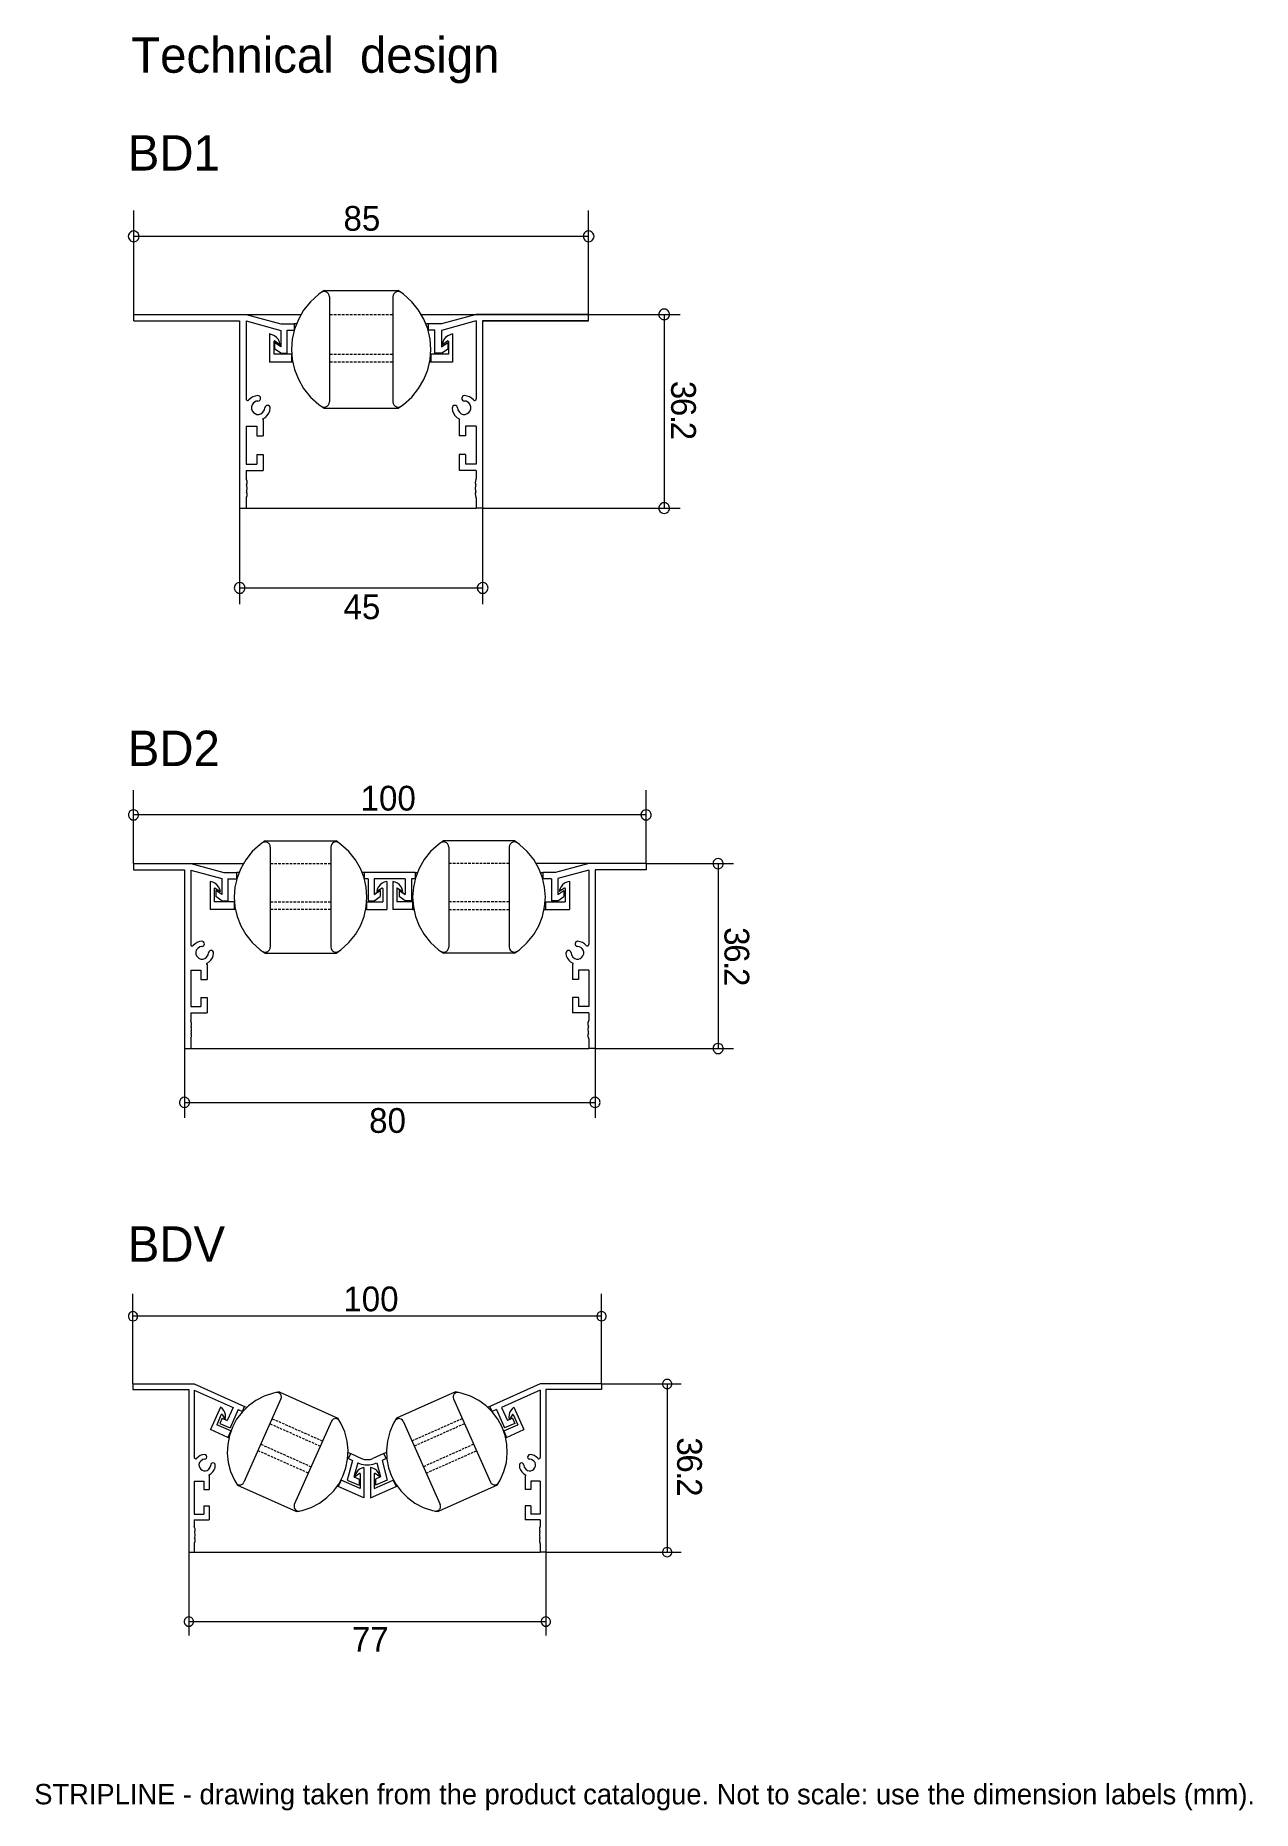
# Model space of a CAD drawing. Extents: x 0 to 239, y -13 to 335.
import ezdxf

# ---------------------------------------------------------------- set-up
doc = ezdxf.new("R2010")
doc.units = 0
for name, color, linetype in [('GEOMETRY', 7, 'Continuous'), ('NOTE', 1, 'Continuous'), ('TEXT', 7, 'Continuous')]:
    doc.layers.add(name, color=color, linetype=linetype)

msp = doc.modelspace()

# ---------------------------------------------------------------- texts
at = {"layer": 'NOTE'}
msp.add_text('STRIPLINE - drawing taken from the product catalogue. Not to scale: use the dimension labels (mm).', height=4, dxfattribs=at).set_placement((0, -12))
at = {"layer": 'TEXT'}
for s, height, p in [('Technical  design', 6.9362, (19.01, 327.55)), ('BD1', 6.936, (18.34, 308.37)), ('85', 4.855, (60.62, 296.57)), ('45', 4.855, (60.62, 220.4)), ('BD2', 6.936, (18.34, 191.6)), ('100', 4.855, (63.98, 182.87)), ('80', 4.855, (65.65, 119.67)), ('BDV', 6.936, (18.34, 94.41)), ('100', 4.855, (60.59, 84.68)), ('77', 4.855, (62.26, 17.94))]:
    msp.add_text(s, height=height, dxfattribs=at).set_placement(p)
for s, p in [('3', (124.86, 267.13)), ('6', (124.86, 263.8)), ('.', (124.86, 260.47)), ('2', (124.86, 259.12)), ('3', (135.31, 160.01)), ('6', (135.31, 156.68)), ('.', (135.31, 153.35)), ('2', (135.31, 152)), ('3', (126.04, 59.97)), ('6', (126.04, 56.64)), ('.', (126.04, 53.31)), ('2', (126.04, 51.96))]:
    msp.add_text(s, height=4.86, rotation=270, dxfattribs=at).set_placement(p)

# ---------------------------------------------------------------- linework, layer by layer
at = {"layer": 'GEOMETRY', "lineweight": 13}
for points in [[(19.49, 280.17), (19.49, 300.52)], [(108.69, 280.17), (108.69, 300.52)], [(108.69, 295.47), (19.49, 295.47)], [(56.83, 284.86), (55.78, 284.12), (54.15, 282.63), (52.81, 280.98), (51.78, 279.18), (51.04, 277.28), (50.59, 275.31), (50.44, 273.31), (50.59, 271.3), (51.04, 269.33), (51.78, 267.43), (52.81, 265.63), (54.15, 263.96), (55.78, 262.47), (56.83, 261.76)], [(57.88, 283.58), (57.82, 283.92), (57.68, 284.2), (57.45, 284.43), (57.14, 284.57), (56.83, 284.63), (56.52, 284.57), (56.2, 284.43)], [(56.83, 284.86), (71.36, 284.86)], [(57.88, 283.58), (57.88, 263.01)], [(71.95, 284.43), (71.67, 284.57), (71.36, 284.63), (71.01, 284.57), (70.73, 284.43), (70.5, 284.2), (70.36, 283.92), (70.3, 283.58)], [(70.3, 283.58), (70.3, 263.01)], [(71.36, 261.76), (72.38, 262.47), (74.01, 263.94), (75.35, 265.6), (76.39, 267.4), (77.14, 269.31), (77.59, 271.29), (77.74, 273.3), (77.59, 275.32), (77.14, 277.3), (76.4, 279.2), (75.36, 281), (74.02, 282.65), (72.38, 284.12), (71.36, 284.86)], [(19.49, 278.9), (19.49, 280.17), (41.54, 280.17)], [(19.49, 278.9), (40.26, 278.9)], [(40.26, 278.9), (40.26, 242.18)], [(41.54, 280.17), (48.35, 278.33)], [(41.54, 280.17), (52.29, 280.17)], [(41.54, 278.87), (41.54, 263.58)], [(41.54, 278.87), (48.35, 277.03)], [(57.88, 280.17), (58.45, 280.17)], [(58.7, 280.17), (59.24, 280.17)], [(59.5, 280.17), (60.03, 280.17)], [(60.29, 280.17), (60.8, 280.17)], [(61.08, 280.17), (61.59, 280.17)], [(61.85, 280.17), (62.39, 280.17)], [(62.65, 280.17), (63.18, 280.17)], [(63.44, 280.17), (63.95, 280.17)], [(64.21, 280.17), (64.74, 280.17)], [(65, 280.17), (65.54, 280.17)], [(65.79, 280.17), (66.3, 280.17)], [(66.59, 280.17), (67.1, 280.17)], [(67.36, 280.17), (67.89, 280.17)], [(68.15, 280.17), (68.69, 280.17)], [(68.94, 280.17), (69.45, 280.17)], [(69.74, 280.17), (70.3, 280.17)], [(75.87, 280.17), (86.65, 280.17)], [(86.65, 280.17), (79.84, 278.33)], [(86.65, 278.87), (79.84, 277.03)], [(86.65, 280.17), (108.69, 280.17)], [(108.69, 278.9), (108.69, 280.17), (86.65, 280.17)], [(86.65, 278.87), (86.65, 263.58)], [(87.89, 278.9), (108.69, 278.9), (108.69, 280.17)], [(108.69, 278.9), (87.89, 278.9)], [(87.9, 278.9), (87.9, 242.18)], [(108.69, 280.17), (126.65, 280.17)], [(123.5, 280.17), (123.5, 242.19)], [(46.13, 276.32), (46.13, 270.78)], [(47.15, 274.95), (48.23, 274.22), (48.09, 274.73), (47.86, 275.21), (47.52, 275.61), (47.13, 275.95), (46.64, 276.17), (46.13, 276.32)], [(48.35, 278.33), (50.98, 278.33)], [(48.35, 277.03), (48.35, 273.82)], [(49.59, 277.08), (50.98, 277.08)], [(49.59, 272.57), (49.59, 277.08)], [(50.98, 278.33), (50.98, 277.08)], [(51.41, 278.33), (50.98, 278.33)], [(50.98, 277.08), (50.98, 277.05)], [(77.2, 278.33), (76.77, 278.33)], [(77.2, 278.33), (77.2, 277.08)], [(79.84, 278.33), (77.2, 278.33)], [(77.2, 277.08), (77.2, 277.05)], [(78.56, 277.08), (77.2, 277.08)], [(78.56, 272.57), (78.56, 277.08)], [(79.84, 277.03), (79.84, 273.82)], [(82.02, 276.32), (81.51, 276.17), (81.06, 275.95), (80.63, 275.61), (80.32, 275.21), (80.07, 274.73), (79.92, 274.22)], [(82.02, 276.32), (82.02, 270.78)], [(47.15, 274.95), (47.07, 274.95), (47.01, 274.93), (46.98, 274.87)], [(46.98, 274.87), (46.98, 272.37)], [(50.45, 272.37), (46.98, 272.37)], [(47.1, 274.67), (47.1, 273.42)], [(48.35, 273.82), (47.1, 274.67)], [(48.35, 273.82), (47.1, 274.67)], [(48.35, 272.57), (47.1, 273.42)], [(48.35, 272.57), (49.59, 272.57)], [(50.45, 272.37), (50.45, 270.78)], [(50.45, 272.37), (50.47, 272.37)], [(57.88, 272.37), (58.45, 272.37)], [(58.7, 272.37), (59.24, 272.37)], [(59.5, 272.37), (60.03, 272.37)], [(60.29, 272.37), (60.8, 272.37)], [(61.08, 272.37), (61.59, 272.37)], [(61.85, 272.37), (62.39, 272.37)], [(62.65, 272.37), (63.18, 272.37)], [(63.44, 272.37), (63.95, 272.37)], [(64.21, 272.37), (64.74, 272.37)], [(65, 272.37), (65.54, 272.37)], [(65.79, 272.37), (66.3, 272.37)], [(66.59, 272.37), (67.1, 272.37)], [(67.36, 272.37), (67.89, 272.37)], [(68.15, 272.37), (68.69, 272.37)], [(68.94, 272.37), (69.45, 272.37)], [(69.74, 272.37), (70.3, 272.37)], [(77.71, 272.37), (77.74, 272.37)], [(77.74, 272.37), (77.74, 270.78)], [(81.2, 272.37), (77.74, 272.37)], [(79.84, 272.57), (78.56, 272.57)], [(79.84, 273.82), (81.09, 274.67)], [(79.84, 272.57), (81.09, 273.42)], [(79.92, 274.22), (81.03, 274.95)], [(81.2, 274.87), (81.17, 274.93), (81.11, 274.95), (81.03, 274.95)], [(81.09, 274.67), (81.09, 273.42)], [(81.2, 274.87), (81.2, 272.37)], [(50.45, 270.78), (46.13, 270.78)], [(50.67, 270.78), (50.44, 270.78)], [(58.45, 270.78), (57.88, 270.78)], [(59.24, 270.78), (58.7, 270.78)], [(60.03, 270.78), (59.5, 270.78)], [(60.8, 270.78), (60.29, 270.78)], [(61.59, 270.78), (61.08, 270.78)], [(62.39, 270.78), (61.85, 270.78)], [(63.18, 270.78), (62.64, 270.78)], [(63.95, 270.78), (63.44, 270.78)], [(64.74, 270.78), (64.21, 270.78)], [(65.54, 270.78), (65, 270.78)], [(66.3, 270.78), (65.79, 270.78)], [(67.1, 270.78), (66.59, 270.78)], [(67.89, 270.78), (67.36, 270.78)], [(68.69, 270.78), (68.15, 270.78)], [(69.45, 270.78), (68.94, 270.78)], [(70.3, 270.78), (69.74, 270.78)], [(77.74, 270.78), (77.48, 270.78)], [(82.02, 270.78), (77.74, 270.78)], [(41.54, 263.58), (41.56, 263.43), (41.68, 263.32), (41.82, 263.27), (41.96, 263.29), (42.08, 263.38)], [(43.83, 264.23), (43.32, 264.14), (42.87, 263.97), (42.44, 263.72), (42.08, 263.38)], [(43.86, 263.18), (43.52, 263.12), (43.01, 262.8), (42.7, 262.43), (42.57, 262.03), (42.58, 261.64), (42.73, 261.27), (42.97, 260.95), (43.29, 260.7), (43.66, 260.56), (44.05, 260.54), (44.45, 260.67), (44.82, 260.97), (45.14, 261.48), (45.2, 261.82)], [(43.86, 263.18), (44.06, 263.21), (44.15, 263.27), (44.22, 263.35), (44.28, 263.44), (44.33, 263.53), (44.35, 263.63), (44.36, 263.72), (44.36, 263.82), (44.33, 263.91), (44.29, 263.99), (44.22, 264.07), (44.14, 264.13), (44.03, 264.17), (43.84, 264.23)], [(44.83, 259.69), (45.31, 259.97), (45.68, 260.34), (45.99, 260.77), (46.16, 261.28), (46.25, 261.79)], [(46.25, 261.79), (46.22, 261.99), (46.1, 262.16), (45.93, 262.27), (45.73, 262.33), (45.54, 262.3), (45.37, 262.19), (45.25, 262.02), (45.2, 261.82)], [(56.2, 262.16), (56.52, 262.02), (56.83, 261.96), (57.14, 262.02), (57.45, 262.19), (57.68, 262.41), (57.82, 262.7), (57.88, 263.01)], [(56.83, 261.76), (71.36, 261.76)], [(70.3, 263.01), (70.36, 262.7), (70.5, 262.41), (70.73, 262.19), (71.01, 262.02), (71.36, 261.96), (71.67, 262.02), (71.95, 262.16)], [(82.99, 261.82), (82.93, 262.02), (82.82, 262.19), (82.65, 262.3), (82.45, 262.33), (82.25, 262.27), (82.08, 262.16), (81.97, 261.99), (81.94, 261.79)], [(81.94, 261.79), (82, 261.28), (82.19, 260.77), (82.48, 260.34), (82.87, 259.97), (83.33, 259.69)], [(82.99, 261.82), (83.04, 261.48), (83.35, 260.97), (83.72, 260.66), (84.11, 260.53), (84.5, 260.55), (84.87, 260.7), (85.19, 260.95), (85.44, 261.27), (85.59, 261.64), (85.61, 262.04), (85.48, 262.43), (85.17, 262.8), (84.66, 263.12), (84.32, 263.18)], [(84.35, 264.23), (84.15, 264.17), (83.98, 264.09), (83.87, 263.92), (83.81, 263.72), (83.84, 263.52), (83.95, 263.32), (84.12, 263.21), (84.32, 263.18)], [(86.11, 263.38), (85.74, 263.72), (85.31, 263.97), (84.86, 264.15), (84.35, 264.23)], [(86.11, 263.38), (86.22, 263.29), (86.36, 263.27), (86.5, 263.32), (86.62, 263.44), (86.65, 263.58)], [(41.54, 258.24), (43.64, 258.24)], [(41.54, 258.24), (41.54, 250.78)], [(43.64, 258.24), (43.64, 256.34)], [(44.83, 259.69), (44.77, 259.63), (44.8, 259.55), (44.88, 259.49)], [(44.88, 259.49), (44.88, 259.46)], [(44.88, 259.49), (44.88, 256.34)], [(83.3, 259.49), (83.38, 259.55), (83.38, 259.63), (83.33, 259.69)], [(83.3, 259.49), (83.3, 259.46)], [(83.3, 259.49), (83.3, 256.34)], [(86.65, 258.24), (84.55, 258.24)], [(84.55, 258.24), (84.55, 256.34)], [(86.65, 258.24), (86.65, 250.78)], [(43.64, 256.34), (44.88, 256.34)], [(84.55, 256.34), (83.3, 256.34)], [(41.54, 250.78), (43.64, 250.78)], [(43.64, 252.68), (43.64, 250.78)], [(43.64, 252.68), (44.88, 252.68)], [(44.88, 252.68), (44.88, 249.53)], [(83.3, 252.68), (83.3, 249.53)], [(84.55, 252.68), (83.3, 252.68)], [(84.55, 252.68), (84.55, 250.78)], [(86.65, 250.78), (84.55, 250.78)], [(41.54, 249.53), (44.88, 249.53)], [(41.54, 249.53), (41.54, 247.94)], [(41.62, 246.81), (41.73, 247.12), (41.71, 247.46), (41.59, 247.77), (41.54, 247.94)], [(86.65, 249.53), (83.3, 249.53)], [(86.59, 247.77), (86.48, 247.46), (86.45, 247.12), (86.56, 246.81)], [(86.59, 247.77), (86.65, 247.94)], [(86.65, 249.53), (86.65, 247.94)], [(41.59, 244.34), (41.54, 244.17)], [(41.54, 244.17), (41.54, 242.19)], [(41.62, 246.81), (41.59, 246.67), (41.62, 246.5)], [(41.62, 245.62), (41.59, 245.48), (41.62, 245.33)], [(41.59, 244.34), (41.71, 244.65), (41.74, 244.99), (41.62, 245.33)], [(41.62, 245.62), (41.73, 245.9), (41.73, 246.21), (41.62, 246.5)], [(86.56, 246.5), (86.45, 246.21), (86.45, 245.9), (86.56, 245.62)], [(86.56, 245.33), (86.45, 244.99), (86.48, 244.65), (86.59, 244.34)], [(86.56, 246.5), (86.59, 246.67), (86.56, 246.81)], [(86.56, 245.33), (86.59, 245.48), (86.56, 245.62)], [(86.65, 244.17), (86.59, 244.34)], [(86.65, 244.17), (86.65, 242.19)], [(40.26, 242.18), (41.54, 242.18)], [(40.26, 242.18), (40.26, 223.37)], [(41.54, 242.18), (86.65, 242.18)], [(87.89, 242.18), (86.65, 242.18)], [(87.89, 242.18), (126.65, 242.19)], [(87.89, 242.18), (87.89, 223.37)], [(40.26, 226.52), (87.89, 226.52)], [(19.46, 172.46), (19.46, 186.84)], [(119.95, 172.46), (119.95, 186.84)], [(119.95, 182.05), (19.46, 182.05)], [(45.28, 176.91), (44.29, 176.23), (42.73, 174.82), (41.46, 173.24), (40.47, 171.52), (39.76, 169.71), (39.33, 167.82), (39.19, 165.9), (39.33, 163.98), (39.76, 162.1), (40.47, 160.28), (41.46, 158.57), (42.73, 156.99), (44.29, 155.58), (45.28, 154.89)], [(46.28, 175.72), (46.22, 176.03), (46.16, 176.16), (46.09, 176.27), (46.01, 176.38), (45.92, 176.47), (45.82, 176.55), (45.72, 176.61), (45.61, 176.66), (45.49, 176.69), (45.37, 176.71), (45.24, 176.71), (45.11, 176.69), (44.97, 176.66), (44.69, 176.54)], [(45.28, 176.91), (59.16, 176.91)], [(46.28, 175.72), (46.28, 156.09)], [(59.72, 176.54), (59.44, 176.66), (59.13, 176.71), (58.82, 176.66), (58.56, 176.51), (58.33, 176.29), (58.19, 176.03), (58.13, 175.72)], [(58.13, 175.72), (58.13, 156.09)], [(59.16, 154.89), (60.12, 155.58), (61.68, 156.99), (62.95, 158.57), (63.94, 160.28), (64.65, 162.1), (65.07, 163.98), (65.22, 165.9), (65.08, 167.82), (64.65, 169.71), (63.94, 171.52), (62.95, 173.24), (61.68, 174.82), (60.12, 176.23), (59.16, 176.91)], [(80.26, 176.91), (79.27, 176.23), (77.71, 174.82), (76.44, 173.25), (75.45, 171.53), (74.74, 169.71), (74.32, 167.82), (74.18, 165.9), (74.32, 163.98), (74.75, 162.09), (75.45, 160.28), (76.44, 158.56), (77.71, 156.98), (79.27, 155.58), (80.26, 154.89)], [(81.26, 175.72), (81.2, 176.03), (81.14, 176.16), (81.07, 176.27), (80.99, 176.38), (80.9, 176.47), (80.81, 176.54), (80.7, 176.61), (80.59, 176.66), (80.47, 176.69), (80.35, 176.71), (80.22, 176.71), (80.09, 176.69), (79.95, 176.66), (79.67, 176.54)], [(94.14, 176.91), (80.26, 176.91)], [(81.26, 175.72), (81.26, 156.09)], [(94.7, 176.54), (94.42, 176.66), (94.11, 176.71), (93.8, 176.66), (93.54, 176.51), (93.31, 176.29), (93.17, 176.03), (93.12, 175.72)], [(93.12, 175.72), (93.12, 156.09)], [(94.14, 154.89), (95.1, 155.58), (96.66, 156.98), (97.93, 158.56), (98.93, 160.27), (99.63, 162.09), (100.06, 163.98), (100.2, 165.9), (100.06, 167.83), (99.64, 169.71), (98.93, 171.53), (97.94, 173.25), (96.66, 174.83), (95.1, 176.23), (94.14, 176.91)], [(19.46, 172.46), (30.67, 172.46)], [(19.46, 172.46), (19.46, 171.24)], [(19.46, 171.24), (29.45, 171.24)], [(29.45, 171.24), (29.45, 136.23)], [(30.67, 172.46), (37.17, 170.7)], [(30.67, 172.46), (40.97, 172.46)], [(30.67, 171.21), (30.67, 156.63)], [(30.67, 171.21), (36.77, 169.56)], [(37.17, 170.7), (39.66, 170.7)], [(39.66, 170.7), (39.66, 169.51)], [(40.12, 170.7), (39.69, 170.7)], [(46.28, 172.46), (46.81, 172.46)], [(47.07, 172.46), (47.58, 172.46)], [(47.83, 172.46), (48.32, 172.46)], [(48.57, 172.46), (49.08, 172.46)], [(49.34, 172.46), (49.82, 172.46)], [(50.08, 172.46), (50.59, 172.46)], [(50.84, 172.46), (51.32, 172.46)], [(51.58, 172.46), (52.09, 172.46)], [(52.32, 172.46), (52.83, 172.46)], [(53.08, 172.46), (53.59, 172.46)], [(53.82, 172.46), (54.33, 172.46)], [(54.59, 172.46), (55.1, 172.46)], [(55.33, 172.46), (55.84, 172.46)], [(56.09, 172.46), (56.57, 172.46)], [(56.83, 172.46), (57.34, 172.46)], [(57.59, 172.46), (58.13, 172.46)], [(64.69, 170.7), (64.29, 170.7)], [(64.69, 170.7), (64.69, 169.51)], [(74.7, 170.7), (64.69, 170.7)], [(74.7, 170.7), (74.7, 169.51)], [(74.7, 170.7), (75.1, 170.7)], [(81.82, 172.46), (81.26, 172.46)], [(82.56, 172.46), (82.05, 172.46)], [(83.3, 172.46), (82.82, 172.46)], [(84.07, 172.46), (83.55, 172.46)], [(84.8, 172.46), (84.32, 172.46)], [(85.57, 172.46), (85.06, 172.46)], [(86.31, 172.46), (85.82, 172.46)], [(87.07, 172.46), (86.56, 172.46)], [(87.81, 172.46), (87.33, 172.46)], [(88.58, 172.46), (88.07, 172.46)], [(89.31, 172.46), (88.8, 172.46)], [(90.08, 172.46), (89.57, 172.46)], [(90.82, 172.46), (90.31, 172.46)], [(91.58, 172.46), (91.07, 172.46)], [(92.32, 172.46), (91.81, 172.46)], [(93.12, 172.46), (92.58, 172.46)], [(108.75, 172.46), (98.45, 172.46)], [(99.27, 170.7), (99.7, 170.7)], [(99.73, 170.7), (99.73, 169.51)], [(102.22, 170.7), (99.73, 170.7)], [(108.75, 172.46), (102.22, 170.7)], [(108.75, 171.21), (102.62, 169.56)], [(119.95, 172.46), (108.75, 172.46)], [(108.75, 171.21), (108.75, 156.63)], [(119.95, 171.24), (109.94, 171.24)], [(109.94, 171.24), (109.94, 136.23)], [(119.95, 172.46), (137.09, 172.46)], [(119.95, 172.46), (119.95, 171.24)], [(134.08, 172.46), (134.08, 136.23)], [(34.5, 168.97), (34.5, 163.49)], [(35.44, 167.66), (36.49, 166.98), (36.37, 167.46), (36.12, 167.92), (35.81, 168.31), (35.41, 168.63), (34.98, 168.85), (34.5, 168.97)], [(35.44, 167.66), (35.38, 167.69), (35.32, 167.66), (35.29, 167.6)], [(35.29, 167.6), (35.29, 164.99)], [(35.58, 167.21), (35.58, 166.02)], [(36.77, 166.41), (35.58, 167.21)], [(36.77, 166.41), (35.58, 167.21)], [(36.77, 169.56), (36.77, 166.41)], [(37.96, 169.51), (37.96, 165.19)], [(37.96, 169.51), (39.66, 169.51)], [(39.69, 169.51), (39.69, 169.48)], [(65.45, 169.51), (64.69, 169.51)], [(65.45, 169.51), (65.45, 165.19)], [(72.74, 169.51), (66.64, 169.51)], [(66.65, 169.51), (66.65, 166.41)], [(69.11, 168.97), (68.63, 168.85), (68.18, 168.63), (67.81, 168.31), (67.5, 167.92), (67.24, 167.46), (67.13, 166.98)], [(68.32, 167.6), (68.29, 167.66), (68.23, 167.69), (68.18, 167.66), (67.13, 166.98)], [(67.84, 167.21), (67.84, 166.02)], [(68.32, 167.6), (68.32, 165)], [(69.11, 168.97), (69.11, 163.49)], [(70.28, 168.97), (70.28, 163.49)], [(71.24, 167.66), (72.26, 166.98), (72.15, 167.46), (71.92, 167.92), (71.61, 168.31), (71.21, 168.63), (70.76, 168.85), (70.28, 168.97)], [(71.24, 167.66), (71.16, 167.69), (71.1, 167.66), (71.07, 167.6)], [(71.07, 167.6), (71.07, 164.99)], [(71.55, 167.21), (71.55, 166.02)], [(72.74, 169.51), (72.74, 166.41)], [(74.7, 169.51), (73.96, 169.51)], [(73.96, 169.51), (73.96, 165.19)], [(99.7, 169.51), (99.7, 169.48)], [(101.43, 169.51), (99.73, 169.51)], [(101.43, 169.51), (101.43, 165.19)], [(102.62, 169.56), (102.62, 166.41)], [(102.62, 166.41), (103.84, 167.21)], [(102.62, 166.41), (103.84, 167.21)], [(104.92, 168.97), (104.44, 168.85), (103.98, 168.63), (103.58, 168.31), (103.27, 167.92), (103.05, 167.46), (102.9, 166.98)], [(104.1, 167.6), (104.1, 167.66), (104.01, 167.69), (103.95, 167.66), (102.9, 166.98)], [(103.84, 167.21), (103.84, 166.02)], [(104.1, 167.6), (104.1, 164.99)], [(104.92, 168.97), (104.92, 163.49)], [(39.18, 164.99), (35.29, 164.99)], [(36.77, 165.19), (35.58, 166.02)], [(36.77, 165.19), (37.96, 165.19)], [(39.18, 164.99), (39.18, 163.49)], [(39.18, 164.99), (39.24, 164.99)], [(46.28, 164.99), (46.81, 164.99)], [(47.07, 164.99), (47.58, 164.99)], [(47.83, 164.99), (48.32, 164.99)], [(48.57, 164.99), (49.08, 164.99)], [(49.34, 164.99), (49.82, 164.99)], [(50.08, 164.99), (50.59, 164.99)], [(50.84, 164.99), (51.32, 164.99)], [(51.58, 164.99), (52.09, 164.99)], [(52.32, 164.99), (52.83, 164.99)], [(53.08, 164.99), (53.59, 164.99)], [(53.82, 164.99), (54.33, 164.99)], [(54.59, 164.99), (55.1, 164.99)], [(55.33, 164.99), (55.84, 164.99)], [(56.09, 164.99), (56.57, 164.99)], [(56.83, 164.99), (57.34, 164.99)], [(57.59, 164.99), (58.13, 164.99)], [(65.23, 165), (65.2, 165)], [(65.23, 163.49), (65.23, 165), (68.32, 165)], [(65.45, 165.19), (66.64, 165.19), (67.84, 166.02)], [(74.19, 163.49), (74.19, 164.99), (71.07, 164.99)], [(73.96, 165.19), (72.74, 165.19), (71.55, 166.02)], [(74.19, 164.99), (74.22, 164.99)], [(81.82, 164.99), (81.26, 164.99)], [(82.56, 164.99), (82.05, 164.99)], [(83.3, 164.99), (82.82, 164.99)], [(84.07, 164.99), (83.55, 164.99)], [(84.8, 164.99), (84.32, 164.99)], [(85.57, 164.99), (85.06, 164.99)], [(86.31, 164.99), (85.82, 164.99)], [(87.07, 164.99), (86.56, 164.99)], [(87.81, 164.99), (87.33, 164.99)], [(88.58, 164.99), (88.07, 164.99)], [(89.31, 164.99), (88.8, 164.99)], [(90.08, 164.99), (89.57, 164.99)], [(90.82, 164.99), (90.31, 164.99)], [(91.58, 164.99), (91.07, 164.99)], [(92.32, 164.99), (91.81, 164.99)], [(93.12, 164.99), (92.58, 164.99)], [(100.21, 164.99), (100.18, 164.99)], [(100.21, 165), (100.21, 163.49)], [(100.21, 164.99), (104.1, 164.99)], [(102.62, 165.19), (101.43, 165.19)], [(102.62, 165.19), (103.84, 166.02)], [(39.18, 163.49), (34.5, 163.49)], [(39.41, 163.49), (39.18, 163.49)], [(46.81, 163.49), (46.28, 163.49)], [(47.58, 163.49), (47.07, 163.49)], [(48.32, 163.49), (47.84, 163.49)], [(49.08, 163.49), (48.57, 163.49)], [(49.82, 163.49), (49.34, 163.49)], [(50.59, 163.49), (50.08, 163.49)], [(51.32, 163.49), (50.84, 163.49)], [(52.09, 163.49), (51.58, 163.49)], [(52.83, 163.49), (52.32, 163.49)], [(53.59, 163.49), (53.08, 163.49)], [(54.33, 163.49), (53.82, 163.49)], [(55.1, 163.49), (54.59, 163.49)], [(55.84, 163.49), (55.33, 163.49)], [(56.57, 163.49), (56.09, 163.49)], [(57.34, 163.49), (56.83, 163.49)], [(58.13, 163.49), (57.59, 163.49)], [(65.23, 163.49), (65, 163.49)], [(65.23, 163.49), (69.11, 163.49)], [(74.19, 163.49), (70.28, 163.49)], [(74.19, 163.49), (74.39, 163.49)], [(81.26, 163.49), (81.82, 163.49)], [(82.05, 163.49), (82.56, 163.49)], [(82.82, 163.49), (83.3, 163.49)], [(83.55, 163.49), (84.07, 163.49)], [(84.32, 163.49), (84.8, 163.49)], [(85.06, 163.49), (85.57, 163.49)], [(85.82, 163.49), (86.31, 163.49)], [(86.56, 163.49), (87.07, 163.49)], [(87.33, 163.49), (87.81, 163.49)], [(88.07, 163.49), (88.58, 163.49)], [(88.8, 163.49), (89.31, 163.49)], [(89.57, 163.49), (90.08, 163.49)], [(90.31, 163.49), (90.82, 163.49)], [(91.07, 163.49), (91.58, 163.49)], [(91.81, 163.49), (92.32, 163.49)], [(92.58, 163.49), (93.12, 163.49)], [(99.98, 163.49), (100.21, 163.49)], [(100.21, 163.49), (104.92, 163.49)], [(32.86, 157.25), (32.37, 157.17), (31.95, 157.02), (31.52, 156.77), (31.18, 156.43)], [(32.88, 156.23), (33.08, 156.29), (33.22, 156.4), (33.34, 156.57), (33.36, 156.74), (33.31, 156.94), (33.2, 157.11), (33.05, 157.19), (32.86, 157.25)], [(106.54, 157.25), (106.36, 157.19), (106.19, 157.11), (106.08, 156.94), (106.02, 156.74), (106.05, 156.57), (106.17, 156.4), (106.34, 156.29), (106.51, 156.23)], [(108.21, 156.43), (107.87, 156.77), (107.47, 157.02), (107.02, 157.16), (106.53, 157.25)], [(30.67, 156.63), (30.7, 156.48), (30.78, 156.37), (30.93, 156.34), (31.07, 156.34), (31.18, 156.43)], [(32.88, 156.23), (32.49, 156.17), (32.04, 155.85), (31.77, 155.49), (31.65, 155.12), (31.68, 154.74), (31.81, 154.4), (32.04, 154.1), (32.34, 153.88), (32.68, 153.74), (33.05, 153.73), (33.43, 153.84), (33.79, 154.12), (34.1, 154.58), (34.16, 154.95)], [(33.82, 152.94), (34.27, 153.19), (34.64, 153.53), (34.93, 153.96), (35.1, 154.41), (35.15, 154.92)], [(35.15, 154.92), (35.13, 155.12), (35.04, 155.29), (34.87, 155.41), (34.67, 155.43), (34.47, 155.41), (34.33, 155.29), (34.22, 155.15), (34.16, 154.95)], [(44.69, 155.29), (44.97, 155.15), (45.1, 155.11), (45.24, 155.1), (45.37, 155.1), (45.49, 155.12), (45.62, 155.15), (45.73, 155.2), (45.84, 155.27), (45.93, 155.35), (46.02, 155.44), (46.1, 155.55), (46.17, 155.67), (46.22, 155.8), (46.28, 156.09)], [(45.28, 154.89), (59.16, 154.89)], [(58.13, 156.09), (58.19, 155.8), (58.33, 155.52), (58.56, 155.29), (58.82, 155.15), (59.13, 155.09), (59.44, 155.15), (59.72, 155.29)], [(79.67, 155.29), (79.95, 155.15), (80.09, 155.11), (80.22, 155.1), (80.35, 155.1), (80.48, 155.12), (80.6, 155.15), (80.71, 155.2), (80.82, 155.27), (80.92, 155.35), (81.01, 155.44), (81.08, 155.55), (81.15, 155.67), (81.2, 155.8), (81.26, 156.09)], [(94.14, 154.89), (80.26, 154.89)], [(93.12, 156.09), (93.17, 155.8), (93.31, 155.52), (93.54, 155.29), (93.8, 155.15), (94.11, 155.09), (94.42, 155.15), (94.7, 155.29)], [(105.23, 154.95), (105.2, 155.15), (105.09, 155.29), (104.92, 155.41), (104.72, 155.43), (104.52, 155.41), (104.38, 155.29), (104.27, 155.12), (104.24, 154.92)], [(104.24, 154.92), (104.29, 154.41), (104.49, 153.96), (104.78, 153.53), (105.14, 153.19), (105.57, 152.94)], [(105.23, 154.95), (105.32, 154.58), (105.62, 154.12), (105.97, 153.84), (106.33, 153.72), (106.7, 153.74), (107.05, 153.88), (107.35, 154.1), (107.58, 154.4), (107.72, 154.75), (107.74, 155.12), (107.63, 155.5), (107.36, 155.86), (106.9, 156.17), (106.51, 156.23)], [(108.21, 156.43), (108.32, 156.34), (108.46, 156.34), (108.61, 156.37), (108.69, 156.48), (108.75, 156.62)], [(30.67, 151.55), (32.66, 151.55)], [(30.67, 151.55), (30.67, 144.43)], [(32.66, 151.55), (32.66, 149.73)], [(32.66, 149.73), (33.88, 149.73)], [(33.82, 152.94), (33.76, 152.85), (33.79, 152.77), (33.88, 152.74)], [(33.88, 152.74), (33.88, 152.71)], [(33.88, 152.74), (33.88, 149.73)], [(105.54, 152.74), (105.63, 152.77), (105.63, 152.85), (105.57, 152.94)], [(105.54, 152.74), (105.54, 152.71)], [(105.54, 152.74), (105.54, 149.73)], [(106.73, 149.73), (105.54, 149.73)], [(108.75, 151.55), (106.73, 151.55)], [(106.73, 151.55), (106.73, 149.73)], [(108.75, 151.55), (108.75, 144.43)], [(32.66, 146.24), (32.66, 144.43)], [(32.66, 146.24), (33.88, 146.24)], [(33.88, 146.24), (33.88, 143.23)], [(105.54, 146.24), (105.54, 143.23)], [(106.73, 146.24), (105.54, 146.24)], [(106.73, 146.24), (106.73, 144.43)], [(30.67, 144.43), (32.66, 144.43)], [(30.67, 143.23), (33.88, 143.23)], [(30.67, 143.23), (30.67, 141.73)], [(108.75, 143.23), (105.54, 143.23)], [(108.75, 144.43), (106.73, 144.43)], [(108.75, 143.23), (108.75, 141.73)], [(30.76, 140.62), (30.84, 140.94), (30.84, 141.25), (30.7, 141.56), (30.67, 141.73)], [(30.76, 140.62), (30.73, 140.48), (30.76, 140.34)], [(30.76, 139.49), (30.73, 139.35), (30.76, 139.21)], [(30.76, 139.49), (30.84, 139.77), (30.84, 140.06), (30.76, 140.34)], [(108.69, 141.56), (108.55, 141.25), (108.55, 140.94), (108.63, 140.62)], [(108.63, 140.34), (108.55, 140.06), (108.55, 139.77), (108.63, 139.49)], [(108.63, 140.34), (108.69, 140.48), (108.63, 140.62)], [(108.63, 139.21), (108.69, 139.35), (108.63, 139.49)], [(108.69, 141.56), (108.75, 141.73)], [(29.45, 136.23), (30.67, 136.23)], [(29.45, 136.23), (29.45, 122.64)], [(30.7, 138.3), (30.67, 138.13)], [(30.67, 138.13), (30.67, 136.23)], [(30.67, 136.23), (108.75, 136.23)], [(30.7, 138.3), (30.84, 138.58), (30.84, 138.89), (30.76, 139.21)], [(108.63, 139.21), (108.55, 138.89), (108.55, 138.58), (108.69, 138.3)], [(108.75, 138.13), (108.69, 138.3)], [(108.75, 138.13), (108.75, 136.23)], [(109.94, 136.23), (108.75, 136.23)], [(109.94, 136.23), (137.09, 136.23)], [(109.94, 136.23), (109.94, 122.64)], [(29.45, 125.64), (109.94, 125.64)], [(19.35, 70.43), (19.35, 88.11)], [(111.22, 70.43), (111.22, 88.11)], [(111.22, 83.71), (19.35, 83.71)], [(19.35, 70.43), (31.38, 70.43)], [(19.35, 70.43), (19.35, 69.32)], [(31.38, 70.43), (41.22, 66.03)], [(99.19, 70.43), (89.34, 66.03)], [(111.22, 70.43), (99.19, 70.43)], [(111.22, 70.43), (126.82, 70.43)], [(111.22, 70.43), (111.22, 69.32)], [(124.07, 70.43), (124.07, 37.43)], [(19.35, 69.32), (30.3, 69.32)], [(30.3, 69.32), (30.3, 37.43)], [(31.38, 69.24), (31.38, 56.02)], [(31.38, 69.24), (38.98, 65.83)], [(48.01, 68.87), (46.87, 68.64), (45.07, 68.05), (43.43, 67.22), (41.98, 66.16), (40.73, 64.91), (39.68, 63.5), (38.86, 61.96), (38.27, 60.32), (37.93, 58.59), (37.84, 56.83), (38.03, 55.04), (38.5, 53.27), (39.27, 51.54), (39.83, 50.57)], [(48.37, 67.51), (41.11, 51.2)], [(48.37, 67.51), (48.46, 67.76), (48.45, 67.91), (48.43, 68.05), (48.41, 68.16), (48.37, 68.27), (48.33, 68.36), (48.28, 68.45), (48.21, 68.52), (48.14, 68.59), (48.04, 68.64), (47.93, 68.7), (47.81, 68.74), (47.66, 68.79), (47.38, 68.76)], [(48.01, 68.87), (59.53, 63.74)], [(82.59, 68.87), (71.04, 63.74)], [(83.21, 68.76), (82.93, 68.79), (82.79, 68.75), (82.67, 68.71), (82.56, 68.65), (82.46, 68.59), (82.38, 68.53), (82.3, 68.45), (82.24, 68.36), (82.2, 68.26), (82.16, 68.16), (82.13, 68.04), (82.11, 67.91), (82.11, 67.76), (82.19, 67.51)], [(82.19, 67.51), (89.46, 51.2)], [(90.73, 50.57), (91.33, 51.54), (92.09, 53.27), (92.55, 55.04), (92.73, 56.83), (92.65, 58.6), (92.3, 60.32), (91.71, 61.97), (90.88, 63.51), (89.84, 64.92), (88.58, 66.17), (87.13, 67.22), (85.5, 68.06), (83.7, 68.64), (82.59, 68.87)], [(99.19, 69.24), (91.58, 65.83)], [(99.19, 69.24), (99.19, 56.02)], [(111.22, 69.32), (100.29, 69.32)], [(100.29, 69.32), (100.29, 37.43)], [(36.52, 65.86), (34.56, 61.49)], [(36.66, 64.42), (35.78, 62.43)], [(36.83, 63.71), (36.4, 62.71)], [(36.4, 62.71), (38.39, 61.83)], [(36.83, 64.44), (37.45, 63.48), (37.51, 63.93), (37.48, 64.39), (37.37, 64.81), (37.17, 65.24), (36.88, 65.58), (36.51, 65.86)], [(36.83, 64.44), (36.77, 64.47), (36.71, 64.47), (36.66, 64.42)], [(36.83, 63.71), (37.85, 63.28)], [(38.98, 65.83), (37.85, 63.28)], [(39.98, 65.41), (38.39, 61.83)], [(39.98, 65.41), (40.8, 65.04)], [(40.63, 64.78), (40.63, 64.76)], [(40.8, 65.04), (41.22, 66.03), (41.65, 65.86)], [(40.8, 65.04), (40.83, 65.01)], [(46.67, 63.62), (47.13, 63.42)], [(47.32, 63.34), (47.75, 63.14)], [(47.95, 63.05), (48.37, 62.85)], [(48.57, 62.77), (49, 62.6)], [(58.25, 63.11), (50.98, 46.8)], [(51.38, 45.43), (52.49, 45.63), (54.3, 46.24), (55.93, 47.09), (57.38, 48.15), (58.64, 49.39), (59.68, 50.79), (60.51, 52.33), (61.1, 53.97), (61.44, 55.69), (61.53, 57.45), (61.34, 59.24), (60.88, 61.02), (60.12, 62.77), (59.52, 63.74)], [(59.86, 63.2), (59.69, 63.42), (59.44, 63.56), (59.18, 63.65), (58.9, 63.62), (58.62, 63.54), (58.42, 63.34), (58.25, 63.11)], [(71.04, 63.74), (70.45, 62.77), (69.69, 61.02), (69.22, 59.24), (69.04, 57.45), (69.13, 55.69), (69.47, 53.98), (70.06, 52.34), (70.89, 50.8), (71.93, 49.4), (73.18, 48.15), (74.64, 47.09), (76.27, 46.24), (78.08, 45.63), (79.19, 45.43)], [(72.32, 63.11), (72.18, 63.34), (71.95, 63.54), (71.7, 63.62), (71.41, 63.65), (71.13, 63.56), (70.87, 63.42), (70.7, 63.2)], [(72.32, 63.11), (79.58, 46.8)], [(81.99, 62.77), (81.57, 62.6)], [(82.62, 63.05), (82.19, 62.85)], [(83.24, 63.34), (82.82, 63.14)], [(83.92, 63.62), (83.44, 63.42)], [(89.34, 66.03), (88.92, 65.86)], [(89.8, 65.04), (89.34, 66.03)], [(89.8, 65.04), (89.74, 65.01)], [(90.59, 65.41), (89.8, 65.04)], [(89.97, 64.78), (89.97, 64.76)], [(90.59, 65.41), (92.18, 61.83)], [(91.58, 65.83), (92.75, 63.28)], [(94.19, 62.71), (92.18, 61.83)], [(93.74, 63.71), (92.75, 63.28)], [(94.05, 65.86), (93.71, 65.58), (93.43, 65.24), (93.2, 64.81), (93.09, 64.39), (93.06, 63.93), (93.14, 63.48)], [(93.91, 64.42), (93.85, 64.47), (93.8, 64.47), (93.74, 64.44), (93.14, 63.48)], [(93.74, 63.71), (94.19, 62.71)], [(93.91, 64.42), (94.79, 62.43)], [(94.05, 65.86), (96.01, 61.49)], [(37.96, 59.96), (34.56, 61.49)], [(38.53, 61.21), (35.78, 62.43)], [(38.53, 61.21), (37.96, 59.96)], [(38.16, 59.88), (37.96, 59.96)], [(38.53, 61.21), (38.56, 61.21)], [(46.22, 62.63), (46.67, 62.43)], [(46.9, 62.34), (47.3, 62.15)], [(47.52, 62.06), (47.92, 61.86)], [(48.15, 61.78), (48.54, 61.58)], [(48.77, 61.49), (49.17, 61.32)], [(49.2, 62.49), (49.62, 62.32)], [(49.39, 61.21), (49.79, 61.04)], [(49.82, 62.23), (50.25, 62.03)], [(50.02, 60.95), (50.42, 60.76)], [(50.45, 61.95), (50.87, 61.75)], [(50.64, 60.67), (51.04, 60.47)], [(51.07, 61.66), (51.49, 61.47)], [(51.27, 60.39), (51.67, 60.19)], [(51.69, 61.38), (52.12, 61.21)], [(51.89, 60.1), (52.29, 59.93)], [(52.32, 61.1), (52.74, 60.93)], [(52.52, 59.82), (52.91, 59.65)], [(52.94, 60.84), (53.37, 60.64)], [(53.14, 59.56), (53.54, 59.37)], [(53.57, 60.56), (53.99, 60.36)], [(53.76, 59.28), (54.16, 59.08)], [(54.19, 60.27), (54.62, 60.08)], [(54.82, 59.99), (55.24, 59.82)], [(55.44, 59.71), (55.87, 59.54)], [(56.06, 59.45), (56.54, 59.22)], [(74.5, 59.45), (74.05, 59.22)], [(75.13, 59.71), (74.7, 59.54)], [(75.75, 59.99), (75.33, 59.82)], [(76.38, 60.27), (75.95, 60.08)], [(76.83, 59.28), (76.4, 59.08)], [(77, 60.56), (76.58, 60.36)], [(77.45, 59.56), (77.03, 59.37)], [(77.62, 60.84), (77.2, 60.64)], [(78.08, 59.82), (77.65, 59.65)], [(78.25, 61.1), (77.82, 60.93)], [(78.7, 60.1), (78.28, 59.93)], [(78.87, 61.38), (78.45, 61.21)], [(79.33, 60.39), (78.9, 60.19)], [(79.5, 61.66), (79.07, 61.47)], [(79.95, 60.67), (79.53, 60.47)], [(80.12, 61.95), (79.7, 61.75)], [(80.58, 60.95), (80.15, 60.76)], [(80.75, 62.23), (80.32, 62.03)], [(81.2, 61.21), (80.77, 61.04)], [(81.37, 62.49), (80.94, 62.32)], [(81.82, 61.49), (81.4, 61.32)], [(82.45, 61.78), (82.02, 61.58)], [(83.07, 62.06), (82.65, 61.86)], [(83.7, 62.34), (83.27, 62.15)], [(84.35, 62.63), (83.89, 62.43)], [(92.04, 61.21), (92.01, 61.21)], [(92.04, 61.21), (94.79, 62.43)], [(92.04, 61.21), (92.6, 59.96)], [(92.41, 59.88), (92.6, 59.96)], [(92.6, 59.96), (96.01, 61.49)], [(31.38, 56.02), (31.41, 55.9), (31.52, 55.79), (31.64, 55.76), (31.75, 55.76), (31.86, 55.85)], [(33.39, 56.59), (32.94, 56.53), (32.54, 56.39), (32.17, 56.16), (31.86, 55.85)], [(33.39, 55.68), (33.62, 55.73), (33.79, 55.9), (33.85, 56.13), (33.79, 56.36), (33.62, 56.53), (33.39, 56.58)], [(44.32, 57.15), (43.86, 57.35)], [(44.43, 58.6), (44.88, 58.4)], [(44.94, 56.87), (44.54, 57.04)], [(45.08, 58.29), (45.51, 58.12)], [(45.57, 56.59), (45.17, 56.78)], [(45.71, 58.03), (46.13, 57.83)], [(46.19, 56.3), (45.79, 56.5)], [(46.33, 57.75), (46.76, 57.55)], [(46.81, 56.02), (46.42, 56.22)], [(46.96, 57.47), (47.38, 57.27)], [(47.44, 55.76), (47.04, 55.93)], [(47.58, 57.18), (48.01, 57.01)], [(48.2, 56.9), (48.63, 56.73)], [(48.83, 56.64), (49.25, 56.44)], [(49.45, 56.36), (49.88, 56.16)], [(50.08, 56.07), (50.5, 55.88)], [(50.7, 55.79), (51.13, 55.62)], [(54.39, 59), (54.79, 58.8)], [(55.01, 58.71), (55.41, 58.54)], [(55.64, 58.43), (56.09, 58.23)], [(61.45, 55.85), (61.6, 55.79)], [(61.54, 57.01), (62.05, 56.78)], [(61.6, 55.79), (62.05, 56.78)], [(61.6, 55.79), (62.39, 55.42)], [(62.05, 56.78), (64.18, 55.82), (64.72, 55.65), (65.28, 55.59), (65.85, 55.65), (66.39, 55.82)], [(68.55, 56.78), (66.39, 55.82)], [(68.97, 55.79), (68.18, 55.42)], [(69.03, 57.01), (68.55, 56.78)], [(68.97, 55.79), (68.55, 56.78)], [(69.11, 55.85), (68.97, 55.79)], [(74.96, 58.43), (74.48, 58.23)], [(75.58, 58.71), (75.16, 58.54)], [(76.21, 59), (75.78, 58.8)], [(79.87, 55.79), (79.44, 55.62)], [(80.49, 56.07), (80.06, 55.88)], [(81.11, 56.36), (80.69, 56.16)], [(81.74, 56.64), (81.31, 56.44)], [(82.36, 56.9), (81.94, 56.73)], [(82.99, 57.18), (82.56, 57.01)], [(83.13, 55.76), (83.55, 55.93)], [(83.61, 57.47), (83.18, 57.27)], [(83.75, 56.02), (84.18, 56.22)], [(84.24, 57.75), (83.81, 57.55)], [(84.38, 56.3), (84.8, 56.5)], [(84.86, 58.03), (84.43, 57.83)], [(85, 56.59), (85.43, 56.78)], [(85.48, 58.29), (85.06, 58.12)], [(85.63, 56.87), (86.05, 57.04)], [(86.16, 58.6), (85.68, 58.4)], [(86.25, 57.15), (86.7, 57.35)], [(97.2, 56.59), (96.97, 56.53), (96.8, 56.36), (96.72, 56.13), (96.78, 55.9), (96.95, 55.73), (97.17, 55.68)], [(98.7, 55.85), (98.39, 56.16), (98.02, 56.39), (97.63, 56.53), (97.2, 56.58)], [(98.7, 55.85), (98.82, 55.76), (98.93, 55.76), (99.07, 55.79), (99.16, 55.9), (99.19, 56.02)], [(33.39, 55.68), (33.05, 55.59), (32.63, 55.32), (32.38, 55), (32.28, 54.66), (32.31, 54.32), (32.44, 54.01), (32.65, 53.73), (32.92, 53.52), (33.24, 53.4), (33.58, 53.37), (33.92, 53.48), (34.23, 53.73), (34.5, 54.14), (34.59, 54.49)], [(34.27, 52.64), (34.22, 52.58), (34.22, 52.5), (34.3, 52.47)], [(34.27, 52.64), (34.67, 52.9), (35.01, 53.21), (35.27, 53.58), (35.44, 54), (35.49, 54.46)], [(34.3, 52.47), (34.3, 52.44)], [(34.3, 52.47), (34.3, 49.75)], [(35.49, 54.46), (35.44, 54.71), (35.27, 54.88), (35.04, 54.94), (34.81, 54.88), (34.64, 54.71), (34.59, 54.49)], [(48.06, 55.48), (47.67, 55.65)], [(48.69, 55.2), (48.29, 55.39)], [(49.31, 54.91), (48.91, 55.11)], [(49.93, 54.63), (49.54, 54.83)], [(50.56, 54.37), (50.16, 54.54)], [(51.18, 54.09), (50.79, 54.26)], [(51.32, 55.51), (51.75, 55.34)], [(51.81, 53.8), (51.41, 54)], [(51.95, 55.25), (52.37, 55.05)], [(52.43, 53.52), (52.04, 53.72)], [(52.57, 54.97), (53, 54.77)], [(53.06, 53.24), (52.66, 53.44)], [(53.2, 54.68), (53.62, 54.49)], [(53.74, 52.95), (53.28, 53.15)], [(53.82, 54.4), (54.3, 54.2)], [(62.39, 55.42), (61.37, 51.59)], [(61.43, 55.51), (61.43, 55.48)], [(63.41, 54.97), (62.67, 52.22)], [(62.67, 52.22), (63.69, 51.76)], [(64.63, 54.06), (64.21, 53.95), (63.78, 53.72), (63.44, 53.44), (63.16, 53.1), (62.93, 52.67), (62.82, 52.24)], [(63.89, 52.81), (63.89, 52.87), (63.84, 52.9), (63.75, 52.87), (62.82, 52.24)], [(63.41, 54.97), (64.12, 54.71), (64.89, 54.6), (65.65, 54.6), (66.42, 54.71), (67.13, 54.97)], [(63.89, 52.81), (63.89, 49.92)], [(64.63, 54.06), (64.63, 48.1)], [(65.94, 54.06), (65.94, 48.1)], [(67.75, 52.24), (67.64, 52.67), (67.44, 53.1), (67.16, 53.44), (66.79, 53.72), (66.39, 53.95), (65.94, 54.06)], [(66.82, 52.87), (66.76, 52.9), (66.7, 52.87), (66.67, 52.81)], [(66.67, 52.81), (66.67, 49.92)], [(67.75, 52.24), (66.82, 52.87)], [(67.89, 52.22), (66.87, 51.76)], [(67.16, 54.97), (67.89, 52.22)], [(68.18, 55.42), (69.2, 51.59)], [(69.14, 55.51), (69.14, 55.48)], [(76.75, 54.4), (76.29, 54.2)], [(76.83, 52.95), (77.31, 53.15)], [(77.37, 54.68), (76.94, 54.49)], [(77.51, 53.24), (77.94, 53.44)], [(77.99, 54.97), (77.57, 54.77)], [(78.14, 53.52), (78.56, 53.72)], [(78.62, 55.25), (78.19, 55.05)], [(78.76, 53.8), (79.19, 54)], [(79.24, 55.51), (78.82, 55.34)], [(79.38, 54.09), (79.81, 54.26)], [(80.01, 54.37), (80.43, 54.54)], [(80.63, 54.63), (81.06, 54.83)], [(81.26, 54.91), (81.68, 55.11)], [(81.88, 55.2), (82.31, 55.39)], [(82.5, 55.48), (82.93, 55.65)], [(96.01, 54.49), (95.92, 54.71), (95.75, 54.88), (95.53, 54.94), (95.3, 54.88), (95.13, 54.71), (95.1, 54.46)], [(95.1, 54.46), (95.16, 54), (95.33, 53.58), (95.58, 53.21), (95.92, 52.9), (96.32, 52.64)], [(96.01, 54.49), (96.07, 54.14), (96.35, 53.73), (96.67, 53.48), (97.01, 53.38), (97.35, 53.4), (97.66, 53.53), (97.94, 53.74), (98.14, 54.02), (98.27, 54.33), (98.29, 54.67), (98.18, 55.01), (97.93, 55.32), (97.51, 55.59), (97.17, 55.68)], [(96.26, 52.47), (96.35, 52.5), (96.35, 52.58), (96.32, 52.64)], [(96.26, 52.47), (96.26, 52.44)], [(96.26, 52.47), (96.26, 49.75)], [(31.38, 51.39), (33.22, 51.39)], [(31.38, 51.39), (31.38, 44.92)], [(33.22, 51.39), (33.22, 49.75)], [(33.22, 49.75), (34.3, 49.75)], [(39.49, 51.08), (39.69, 50.88), (39.92, 50.71), (40.2, 50.66), (40.49, 50.66), (40.74, 50.77), (40.97, 50.94), (41.11, 51.19)], [(39.83, 50.57), (51.38, 45.43)], [(59.61, 50.34), (59.44, 50.4)], [(60.18, 51.59), (59.61, 50.34)], [(64.63, 48.1), (59.61, 50.34)], [(60.15, 51.59), (60.18, 51.59)], [(63.89, 49.92), (60.18, 51.59)], [(61.37, 51.59), (63.69, 50.57)], [(63.7, 51.76), (63.7, 50.57)], [(65.94, 48.1), (70.96, 50.34)], [(66.67, 49.92), (70.39, 51.59)], [(66.87, 51.76), (66.87, 50.57)], [(69.2, 51.59), (66.87, 50.57)], [(70.39, 51.59), (70.96, 50.34)], [(70.42, 51.59), (70.39, 51.59)], [(70.96, 50.34), (71.13, 50.4)], [(90.73, 50.57), (79.19, 45.43)], [(89.46, 51.19), (89.6, 50.94), (89.82, 50.77), (90.08, 50.66), (90.36, 50.66), (90.65, 50.71), (90.9, 50.88), (91.07, 51.08)], [(97.37, 49.75), (96.26, 49.75)], [(99.19, 51.39), (97.37, 51.39)], [(97.37, 51.39), (97.37, 49.75)], [(99.19, 51.39), (99.19, 44.92)], [(33.22, 46.54), (33.22, 44.92)], [(33.22, 46.54), (34.3, 46.54)], [(34.3, 46.54), (34.3, 43.82)], [(50.98, 46.8), (50.93, 46.51), (50.93, 46.23), (51.04, 45.98), (51.21, 45.75), (51.44, 45.61), (51.72, 45.52), (52.01, 45.52)], [(78.56, 45.52), (78.85, 45.52), (78.98, 45.55), (79.1, 45.59), (79.2, 45.64), (79.3, 45.7), (79.39, 45.77), (79.46, 45.85), (79.53, 45.93), (79.58, 46.03), (79.62, 46.14), (79.65, 46.25), (79.66, 46.38), (79.67, 46.51), (79.58, 46.8)], [(96.26, 46.54), (96.26, 43.82)], [(97.37, 46.54), (96.26, 46.54)], [(97.37, 46.54), (97.37, 44.92)], [(31.38, 44.92), (33.22, 44.92)], [(31.38, 43.82), (34.3, 43.82)], [(31.38, 43.82), (31.38, 42.46)], [(31.46, 41.46), (31.55, 41.75), (31.55, 42.03), (31.44, 42.29), (31.38, 42.46)], [(99.19, 43.82), (96.26, 43.82)], [(99.19, 44.92), (97.37, 44.92)], [(99.13, 42.29), (99.02, 42.03), (99.02, 41.75), (99.1, 41.46)], [(99.13, 42.29), (99.19, 42.46)], [(99.19, 43.82), (99.19, 42.46)], [(31.44, 39.34), (31.38, 39.16)], [(31.38, 39.16), (31.38, 37.44)], [(31.46, 41.46), (31.44, 41.32), (31.46, 41.21)], [(31.46, 40.41), (31.44, 40.3), (31.46, 40.16)], [(31.44, 39.34), (31.55, 39.59), (31.55, 39.87), (31.46, 40.16)], [(31.46, 40.41), (31.55, 40.67), (31.55, 40.95), (31.46, 41.21)], [(99.1, 41.21), (99.02, 40.95), (99.02, 40.67), (99.1, 40.42)], [(99.1, 40.16), (99.02, 39.87), (99.02, 39.59), (99.13, 39.34)], [(99.1, 41.21), (99.13, 41.32), (99.1, 41.46)], [(99.1, 40.16), (99.13, 40.3), (99.1, 40.42)], [(99.19, 39.17), (99.13, 39.34)], [(99.19, 39.16), (99.19, 37.44)], [(30.3, 37.43), (31.38, 37.43)], [(30.3, 37.43), (30.3, 21.09)], [(31.38, 37.43), (99.19, 37.43)], [(100.29, 37.43), (99.19, 37.43)], [(100.29, 37.43), (126.82, 37.43)], [(100.29, 37.43), (100.29, 21.09)], [(30.3, 23.84), (100.29, 23.84)]]:
    msp.add_lwpolyline(points, dxfattribs=at)
for points in [[(19.49, 294.42), (19.8, 294.47), (20.12, 294.62), (20.34, 294.84), (20.48, 295.15), (20.54, 295.47), (20.48, 295.78), (20.34, 296.09), (20.12, 296.32), (19.8, 296.46), (19.49, 296.52), (19.18, 296.46), (18.87, 296.32), (18.64, 296.09), (18.5, 295.78), (18.44, 295.47), (18.5, 295.15), (18.64, 294.84), (18.87, 294.62), (19.18, 294.47), (19.49, 294.42)], [(108.69, 294.42), (109, 294.47), (109.32, 294.62), (109.54, 294.84), (109.68, 295.15), (109.74, 295.47), (109.68, 295.78), (109.54, 296.09), (109.32, 296.32), (109, 296.46), (108.69, 296.52), (108.35, 296.46), (108.16, 296.38), (108, 296.27), (107.87, 296.14), (107.77, 295.98), (107.7, 295.81), (107.66, 295.63), (107.65, 295.44), (107.67, 295.25), (107.72, 295.07), (107.8, 294.9), (107.92, 294.75), (108.07, 294.62), (108.35, 294.47), (108.69, 294.42)], [(123.5, 279.13), (123.81, 279.18), (124.1, 279.32), (124.26, 279.45), (124.39, 279.6), (124.47, 279.77), (124.53, 279.95), (124.55, 280.13), (124.53, 280.32), (124.49, 280.5), (124.41, 280.67), (124.31, 280.83), (124.17, 280.97), (124, 281.08), (123.81, 281.17), (123.5, 281.22), (123.16, 281.17), (122.98, 281.09), (122.82, 280.97), (122.69, 280.84), (122.59, 280.68), (122.52, 280.51), (122.47, 280.33), (122.46, 280.15), (122.47, 279.96), (122.52, 279.78), (122.61, 279.61), (122.72, 279.46), (122.88, 279.32), (123.16, 279.18), (123.5, 279.13)], [(123.5, 241.14), (123.81, 241.19), (124.1, 241.33), (124.25, 241.46), (124.37, 241.6), (124.46, 241.77), (124.52, 241.95), (124.55, 242.13), (124.54, 242.32), (124.5, 242.51), (124.42, 242.68), (124.32, 242.84), (124.18, 242.98), (124.01, 243.1), (123.81, 243.18), (123.5, 243.24), (123.16, 243.18), (122.97, 243.1), (122.82, 242.99), (122.69, 242.85), (122.58, 242.7), (122.51, 242.53), (122.47, 242.35), (122.46, 242.16), (122.48, 241.97), (122.53, 241.79), (122.61, 241.62), (122.73, 241.47), (122.88, 241.33), (123.16, 241.19), (123.5, 241.14)], [(40.26, 225.47), (40.6, 225.53), (40.88, 225.67), (41.04, 225.81), (41.15, 225.96), (41.24, 226.13), (41.29, 226.31), (41.3, 226.5), (41.29, 226.68), (41.25, 226.86), (41.17, 227.03), (41.07, 227.19), (40.94, 227.32), (40.78, 227.44), (40.6, 227.52), (40.26, 227.57), (39.95, 227.52), (39.76, 227.43), (39.59, 227.32), (39.46, 227.18), (39.35, 227.02), (39.27, 226.85), (39.23, 226.67), (39.21, 226.48), (39.23, 226.3), (39.29, 226.12), (39.37, 225.95), (39.5, 225.8), (39.66, 225.67), (39.95, 225.53), (40.26, 225.47)], [(87.89, 225.47), (88.24, 225.53), (88.52, 225.67), (88.68, 225.81), (88.8, 225.97), (88.89, 226.14), (88.94, 226.32), (88.96, 226.5), (88.94, 226.68), (88.9, 226.86), (88.82, 227.03), (88.71, 227.18), (88.58, 227.32), (88.42, 227.43), (88.24, 227.52), (87.89, 227.57), (87.58, 227.52), (87.4, 227.42), (87.23, 227.31), (87.1, 227.17), (86.99, 227.02), (86.91, 226.85), (86.86, 226.68), (86.85, 226.5), (86.87, 226.32), (86.92, 226.15), (87.01, 225.98), (87.13, 225.82), (87.3, 225.67), (87.58, 225.53), (87.89, 225.47)], [(19.46, 181.02), (19.75, 181.08), (20.03, 181.22), (20.18, 181.36), (20.3, 181.51), (20.38, 181.68), (20.43, 181.85), (20.45, 182.02), (20.44, 182.19), (20.39, 182.36), (20.32, 182.52), (20.22, 182.67), (20.09, 182.79), (19.93, 182.9), (19.75, 182.98), (19.46, 183.04), (19.15, 182.98), (18.97, 182.9), (18.81, 182.79), (18.68, 182.67), (18.58, 182.52), (18.51, 182.36), (18.46, 182.2), (18.45, 182.02), (18.46, 181.85), (18.51, 181.68), (18.6, 181.52), (18.72, 181.36), (18.87, 181.22), (19.15, 181.08), (19.46, 181.02)], [(119.95, 181.02), (120.27, 181.08), (120.52, 181.22), (120.67, 181.36), (120.79, 181.51), (120.87, 181.67), (120.92, 181.84), (120.94, 182.01), (120.93, 182.18), (120.89, 182.34), (120.82, 182.5), (120.72, 182.65), (120.6, 182.78), (120.44, 182.89), (120.27, 182.98), (119.95, 183.04), (119.64, 182.98), (119.46, 182.9), (119.3, 182.79), (119.17, 182.67), (119.07, 182.52), (119, 182.36), (118.95, 182.19), (118.94, 182.02), (118.96, 181.85), (119.01, 181.68), (119.09, 181.51), (119.21, 181.36), (119.36, 181.22), (119.64, 181.08), (119.95, 181.02)], [(134.08, 171.46), (134.37, 171.49), (134.65, 171.63), (134.8, 171.77), (134.92, 171.92), (135, 172.08), (135.05, 172.26), (135.07, 172.43), (135.06, 172.61), (135.02, 172.77), (134.95, 172.93), (134.85, 173.08), (134.72, 173.21), (134.56, 173.31), (134.37, 173.39), (134.08, 173.45), (133.77, 173.39), (133.58, 173.31), (133.42, 173.21), (133.29, 173.08), (133.19, 172.93), (133.12, 172.77), (133.08, 172.61), (133.07, 172.43), (133.09, 172.26), (133.14, 172.08), (133.22, 171.92), (133.34, 171.77), (133.49, 171.63), (133.77, 171.49), (134.08, 171.46)], [(66.65, 166.41), (67.84, 167.21), (66.65, 166.41)], [(72.74, 166.41), (71.55, 167.21), (72.74, 166.41)], [(134.08, 135.21), (134.37, 135.26), (134.65, 135.4), (134.8, 135.54), (134.92, 135.69), (135, 135.85), (135.05, 136.02), (135.07, 136.2), (135.06, 136.37), (135.02, 136.54), (134.95, 136.7), (134.85, 136.85), (134.72, 136.98), (134.56, 137.08), (134.37, 137.16), (134.08, 137.22), (133.77, 137.16), (133.58, 137.08), (133.42, 136.98), (133.29, 136.85), (133.19, 136.7), (133.12, 136.54), (133.08, 136.37), (133.07, 136.2), (133.09, 136.03), (133.14, 135.85), (133.22, 135.69), (133.34, 135.54), (133.49, 135.4), (133.77, 135.26), (134.08, 135.21)], [(29.45, 124.62), (29.76, 124.68), (30.05, 124.82), (30.2, 124.96), (30.32, 125.11), (30.4, 125.28), (30.45, 125.45), (30.47, 125.62), (30.45, 125.79), (30.41, 125.96), (30.33, 126.12), (30.23, 126.26), (30.1, 126.39), (29.94, 126.5), (29.76, 126.58), (29.45, 126.64), (29.14, 126.58), (28.96, 126.49), (28.81, 126.38), (28.68, 126.25), (28.59, 126.1), (28.52, 125.94), (28.47, 125.78), (28.46, 125.61), (28.48, 125.44), (28.53, 125.27), (28.62, 125.11), (28.73, 124.96), (28.88, 124.82), (29.14, 124.68), (29.45, 124.62)], [(109.94, 124.62), (110.25, 124.68), (110.54, 124.82), (110.68, 124.96), (110.78, 125.12), (110.86, 125.28), (110.91, 125.45), (110.92, 125.62), (110.91, 125.79), (110.87, 125.96), (110.8, 126.12), (110.7, 126.26), (110.58, 126.39), (110.43, 126.5), (110.25, 126.58), (109.94, 126.64), (109.63, 126.58), (109.34, 126.44), (109.12, 126.21), (108.97, 125.93), (108.95, 125.64), (108.97, 125.33), (109.12, 125.05), (109.34, 124.82), (109.63, 124.68), (109.94, 124.62)], [(19.35, 82.8), (19.63, 82.86), (19.89, 82.97), (20.03, 83.09), (20.13, 83.23), (20.21, 83.38), (20.25, 83.53), (20.27, 83.69), (20.25, 83.85), (20.21, 84.01), (20.15, 84.15), (20.06, 84.29), (19.94, 84.41), (19.8, 84.51), (19.63, 84.59), (19.35, 84.62), (19.07, 84.59), (18.9, 84.51), (18.76, 84.41), (18.65, 84.29), (18.56, 84.15), (18.5, 84), (18.46, 83.85), (18.45, 83.69), (18.47, 83.53), (18.51, 83.37), (18.58, 83.22), (18.68, 83.09), (18.81, 82.97), (19.07, 82.86), (19.35, 82.8)], [(111.22, 82.8), (111.5, 82.86), (111.76, 82.97), (111.89, 83.09), (112, 83.23), (112.07, 83.38), (112.12, 83.53), (112.13, 83.69), (112.12, 83.85), (112.08, 84.01), (112.01, 84.16), (111.92, 84.29), (111.81, 84.41), (111.66, 84.51), (111.5, 84.59), (111.22, 84.62), (110.93, 84.59), (110.77, 84.51), (110.63, 84.41), (110.52, 84.29), (110.43, 84.15), (110.36, 84), (110.33, 83.85), (110.32, 83.69), (110.33, 83.53), (110.38, 83.37), (110.45, 83.22), (110.55, 83.09), (110.68, 82.97), (110.93, 82.86), (111.22, 82.8)], [(124.07, 69.52), (124.35, 69.55), (124.61, 69.69), (124.75, 69.81), (124.85, 69.95), (124.93, 70.1), (124.97, 70.26), (124.99, 70.42), (124.97, 70.57), (124.93, 70.73), (124.87, 70.88), (124.77, 71.01), (124.66, 71.13), (124.52, 71.23), (124.35, 71.31), (124.07, 71.34), (123.79, 71.31), (123.62, 71.23), (123.49, 71.13), (123.37, 71.01), (123.28, 70.88), (123.22, 70.73), (123.18, 70.57), (123.17, 70.41), (123.18, 70.25), (123.23, 70.1), (123.3, 69.95), (123.4, 69.81), (123.53, 69.69), (123.79, 69.55), (124.07, 69.52)], [(124.07, 36.53), (124.35, 36.58), (124.61, 36.7), (124.75, 36.82), (124.85, 36.96), (124.93, 37.1), (124.97, 37.26), (124.99, 37.42), (124.97, 37.58), (124.93, 37.73), (124.87, 37.88), (124.77, 38.02), (124.66, 38.14), (124.52, 38.24), (124.35, 38.31), (124.07, 38.34), (123.79, 38.31), (123.62, 38.24), (123.48, 38.14), (123.37, 38.02), (123.28, 37.88), (123.22, 37.73), (123.18, 37.58), (123.17, 37.42), (123.18, 37.26), (123.23, 37.1), (123.3, 36.95), (123.4, 36.82), (123.53, 36.7), (123.79, 36.58), (124.07, 36.53)], [(30.3, 22.91), (30.59, 22.97), (30.84, 23.11), (30.97, 23.23), (31.07, 23.36), (31.14, 23.51), (31.19, 23.67), (31.2, 23.83), (31.19, 24), (31.15, 24.15), (31.08, 24.3), (30.99, 24.43), (30.88, 24.54), (30.74, 24.63), (30.59, 24.7), (30.3, 24.75), (30.02, 24.7), (29.86, 24.63), (29.72, 24.54), (29.6, 24.42), (29.51, 24.29), (29.44, 24.14), (29.4, 23.99), (29.39, 23.83), (29.4, 23.67), (29.45, 23.51), (29.52, 23.36), (29.63, 23.23), (29.76, 23.11), (30.02, 22.97), (30.3, 22.91)], [(100.29, 22.91), (100.58, 22.97), (100.8, 23.11), (100.94, 23.21), (101.05, 23.34), (101.13, 23.48), (101.18, 23.64), (101.19, 23.8), (101.19, 23.96), (101.15, 24.11), (101.09, 24.26), (101, 24.4), (100.88, 24.52), (100.74, 24.62), (100.58, 24.7), (100.29, 24.75), (100.01, 24.7), (99.84, 24.62), (99.7, 24.52), (99.58, 24.41), (99.49, 24.28), (99.42, 24.14), (99.38, 23.99), (99.36, 23.83), (99.38, 23.67), (99.43, 23.52), (99.5, 23.37), (99.61, 23.23), (99.75, 23.11), (100.01, 22.97), (100.29, 22.91)]]:
    msp.add_lwpolyline(points, close=True, dxfattribs=at)

msp.set_redraw_order([(e.dxf.handle, doc.entitydb.next_handle()) for e in msp.query("TEXT MTEXT ATTDEF DIMENSION ARC_DIMENSION")])  # texts and dimensions are drawn at this point

doc.saveas('drawing.dxf')
